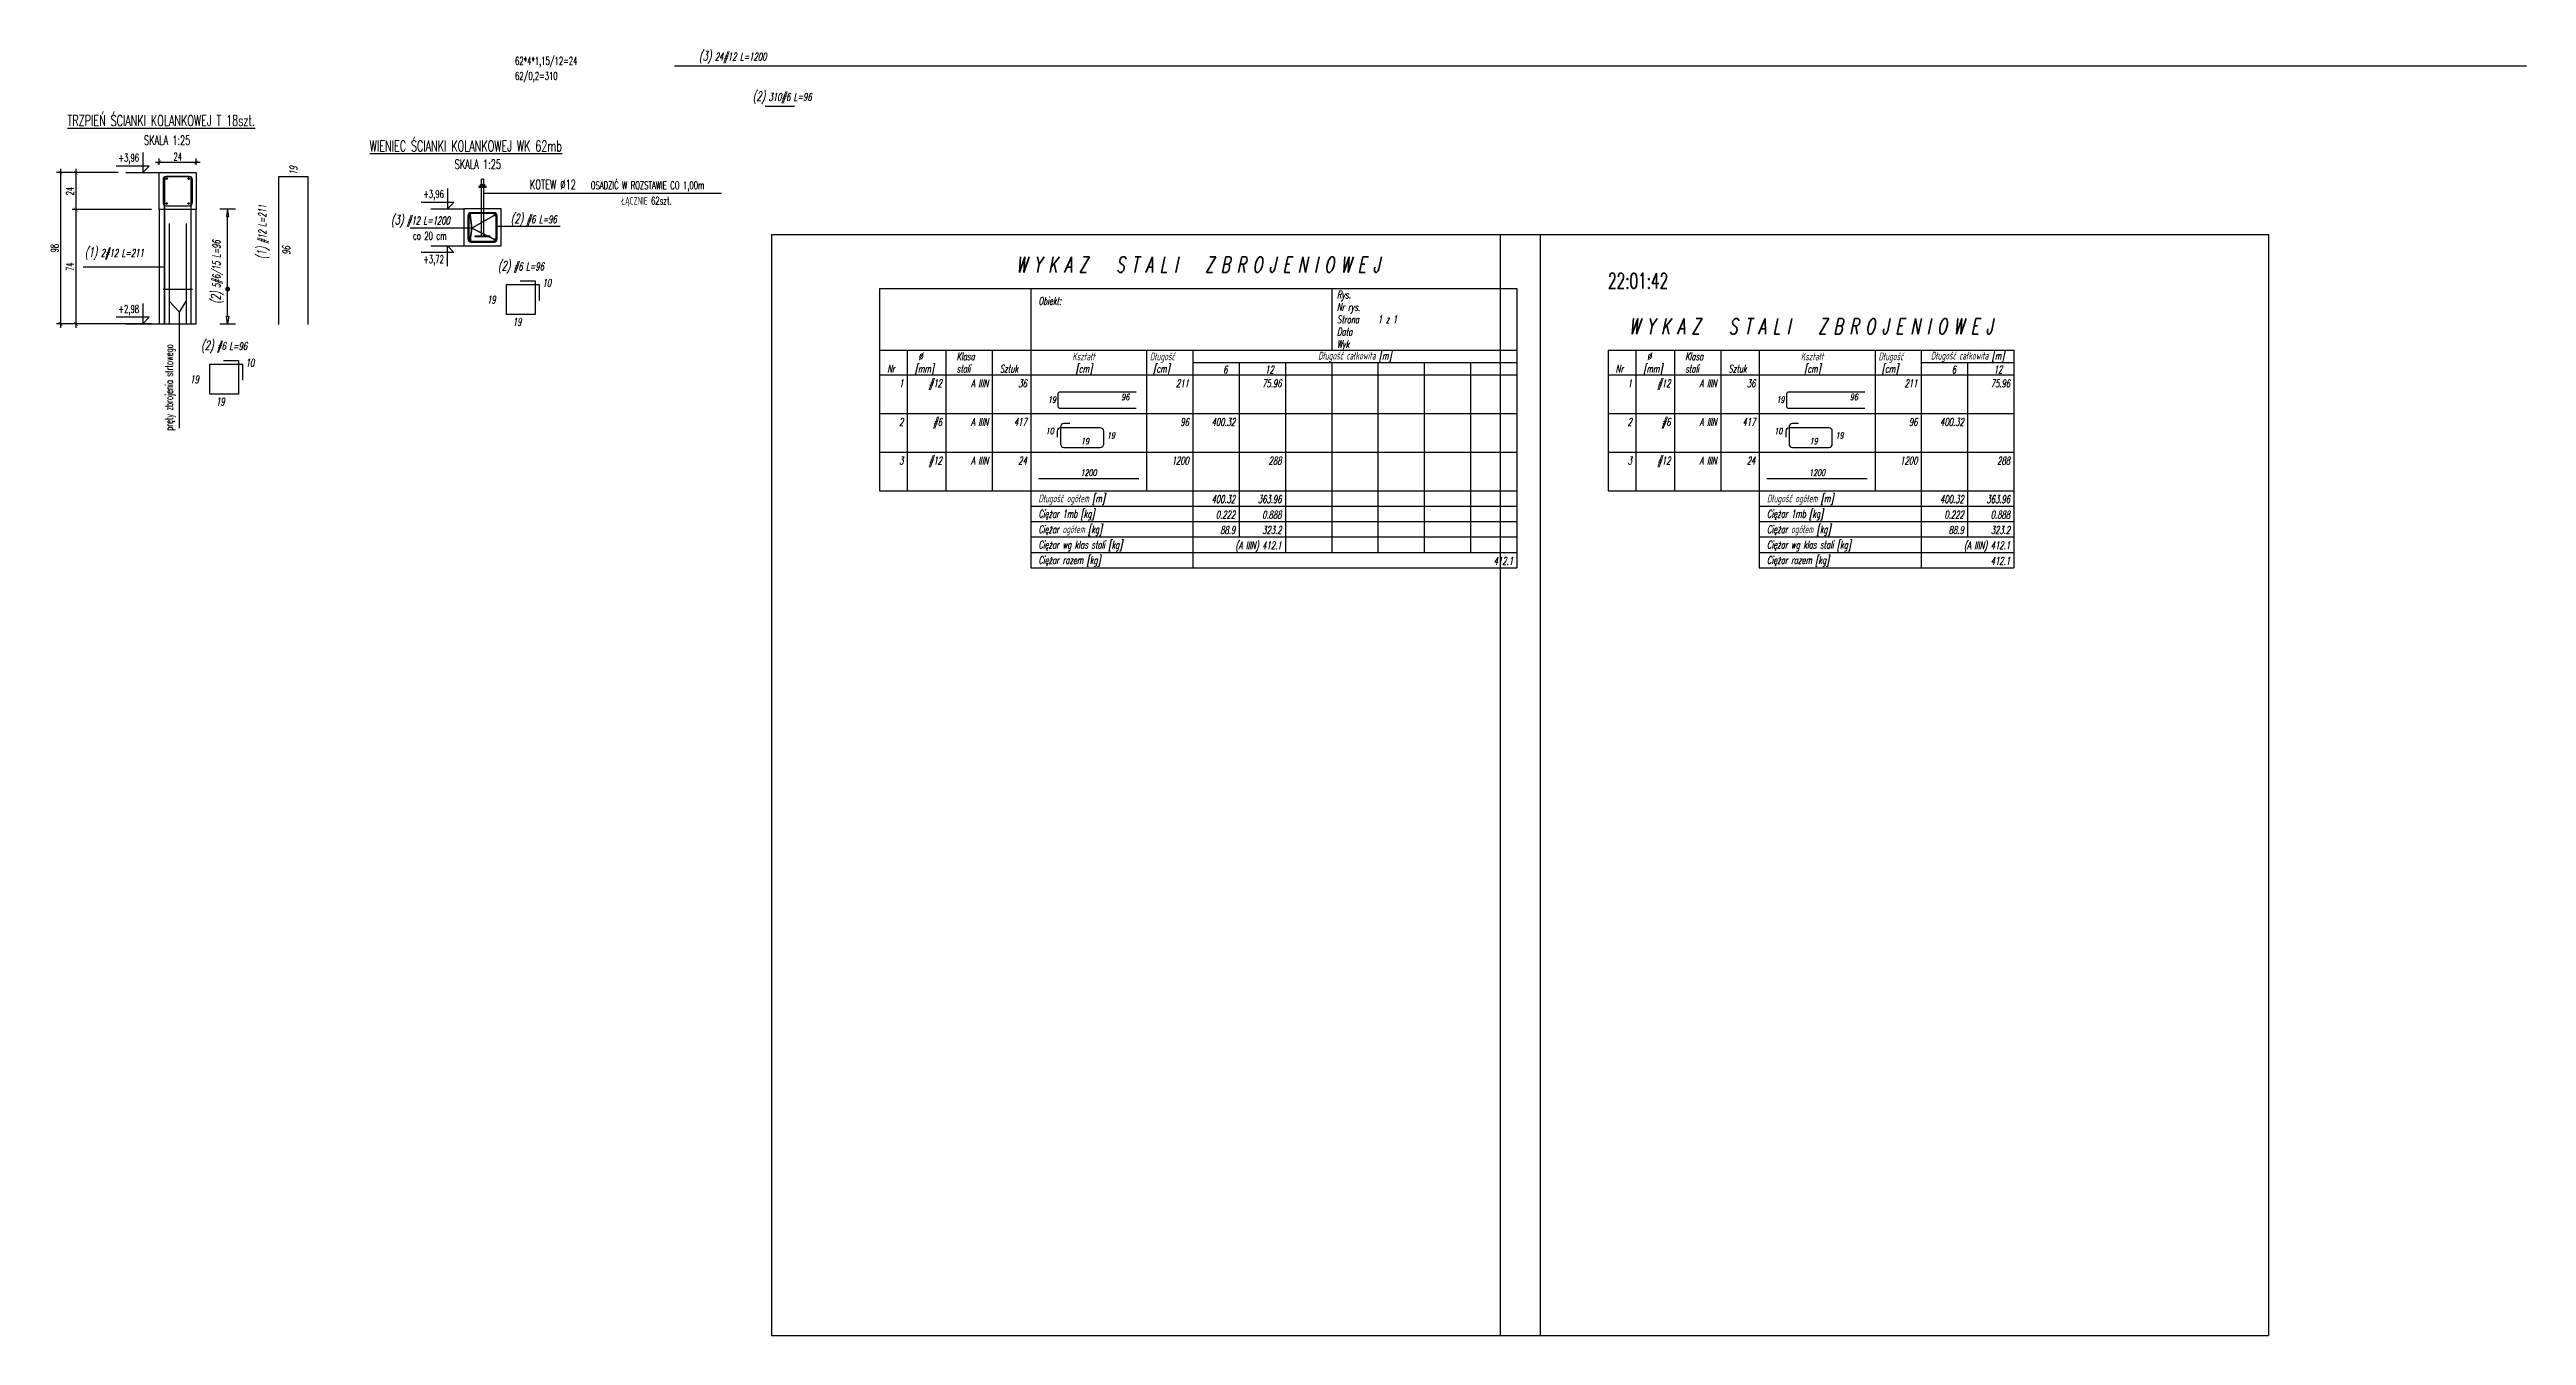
# Model space of a CAD drawing. Header units: millimetres. Extents: x 31256 to 35513, y -61921 to -60629.
# Drawn here: x 33908 to 35513, y -61921 to -61088 of the extents above; entities that cross this region are included whole.
import ezdxf
from ezdxf.enums import TextEntityAlignment as Align

# ---------------------------------------------------------------- set-up
doc = ezdxf.new("R2010")
doc.units = ezdxf.units.MM
doc.header["$LTSCALE"] = 5
doc.layers.get('Defpoints').update_dxf_attribs({"color": 251})
doc.layers.add('__NIEDRUK__', color=54, linetype='Continuous', plot=False)
for name, color, linetype in [('K-HATCHpręt', 105, 'Continuous'), ('K-LINIA', 254, 'Continuous'), ('K-ODNOSNIK', 8, 'Continuous'), ('K-SCIANY', 2, 'Continuous'), ('K-SRUBY', 3, 'Continuous'), ('K-TEXT 2.4mm', 71, 'Continuous'), ('K-TEXT 2.8mm', 101, 'Continuous'), ('K-TEXT 2mm', 254, 'Continuous'), ('K-WYMIARY', 1, 'Continuous'), ('K-ZBROJ_06', 101, 'Continuous'), ('K-ZBROJ_12', 161, 'Continuous'), ('ZBROJA_NIEZLICZAC', 255, 'Continuous'), ('ZBROJA_PRET', 161, 'Continuous'), ('ZBROJA_RZUTPR', 141, 'Continuous'), ('ZBROJA_RZUTPR1', 255, 'Continuous'), ('ZBROJA_ZASIEG', 253, 'Continuous'), ('ZBROJA_ZESTAWIENIE', 62, 'Continuous'), ('ZBROJA_ZESTAWIENIE1', 252, 'Continuous'), ('ZBROJA_ZESTAWIENIE2', 30, 'Continuous'), ('ZBROJA_ZESTAWIENIE3', 141, 'Continuous'), ('ZBROJA_ZESTAWIENIE4', 210, 'Continuous'), ('ZBROJA_ZLICZAC', 125, 'Continuous')]:
    doc.layers.add(name, color=color, linetype=linetype)
doc.styles.add('STYL_ZBROJA', font='romanszb.shx', dxfattribs={"width": 0.65, "oblique": 12})
doc.styles.add('text 2.4mm', font='romans.shx', dxfattribs={"width": 0.65})
doc.styles.add('text 2.8mm', font='romans.shx', dxfattribs={"width": 0.65})
doc.styles.add('text 2mm', font='romans.shx', dxfattribs={"width": 0.65})
doc.styles.add('WYM1', font='romanszb.shx', dxfattribs={"width": 0.6})
doc.dimstyles.new('CM100', dxfattribs={"dimscale": 5, "dimtxt": 2, "dimasz": 1, "dimexe": 1, "dimexo": 2, "dimgap": 0.5, "dimtad": 1, "dimrnd": 0.5, "dimdsep": 46, "dimtxsty": 'WYM1', "dimblk": 'OBLIQUE', "dimcen": 0, "dimdle": 1, "dimclrd": 253, "dimclre": 251, "dimclrt": 30, "dimadec": 0, "dimazin": 0, "dimtfac": 1, "dimtix": 1, "dimtmove": 0, "dimatfit": 0, "dimfxl": 1, "dimtfillclr": 256, "dimtolj": 1, "dimarcsym": 0})

msp = doc.modelspace()

# ---------------------------------------------------------------- texts
at = {"layer": 'K-TEXT 2.4mm', "style": 'text 2.4mm', "width": 0.65}
for p in [(33969.59, -61149.514), (34170.926, -61165.094)]:
    msp.add_text('SKALA 1:25', height=6, dxfattribs=at).set_placement(p)
at = {"layer": 'K-TEXT 2.4mm', "lineweight": -2, "style": 'text 2.4mm', "width": 0.65}
msp.add_text('KOTEW %%C12', height=6, dxfattribs=at).set_placement((34219.7, -61178.192))
at = {"layer": 'K-TEXT 2.8mm', "style": 'text 2.8mm', "width": 0.65}
for s, p in [('%%UTRZPIEŃ ŚCIANKI KOLANKOWEJ T 18szt.', (33920.108, -61137.281)), ('%%UWIENIEC ŚCIANKI KOLANKOWEJ WK 62mb', (34115.895, -61153.735))]:
    msp.add_text(s, height=7, dxfattribs=at).set_placement(p)
at = {"layer": 'K-TEXT 2mm', "style": 'text 2mm', "width": 0.65}
for s, p in [('62*4*1,15/12=24', (34210.073, -61097.567)), ('62/0,2=310', (34210.073, -61107.297))]:
    msp.add_text(s, height=5, dxfattribs=at).set_placement(p)
at = {"layer": 'K-TEXT 2mm', "lineweight": -2, "style": 'text 2mm', "width": 0.65}
for s, p in [('+3,96', (33953.104, -61160.395)), ('+3,96', (34150.601, -61183.9)), ('OSADZIĆ W ROZSTAWIE CO 1,00m', (34259.125, -61178.192)), ('ŁĄCZNIE 62szt.', (34278.879, -61188.236)), ('co 20 cm', (34143.897, -61210.959)), ('+3,72', (34150.601, -61226.106)), ('+2,98', (33953.104, -61258.4))]:
    msp.add_text(s, height=5, dxfattribs=at).set_placement(p)
at = {"layer": 'K-TEXT 2mm', "style": 'text 2mm', "width": 0.65}
msp.add_text('pręty zbrojenia strtowego', height=5, rotation=90, dxfattribs=at).set_placement((33988.356, -61334.842))
at = {"layer": 'ZBROJA_NIEZLICZAC', "insert": (34050.912, -61205.974), "char_height": 10, "attachment_point": 8, "rotation": 90, "style": 'STYL_ZBROJA'}
msp.add_mtext('\\H6;\\C71;\\H5;\\C256;\\H6;\\C71;(1)\\H5;\\C256; #12 L=211', dxfattribs=at)
at = {"layer": 'ZBROJA_NIEZLICZAC', "char_height": 5, "style": 'STYL_ZBROJA'}
for s, insert, attachment_point in [('\\H6;\\C71;\\H5;\\C256;\\H6;\\C71;(3)\\H5;\\C256; #12 L=1200', (34129.758, -61203.034), 7), ('\\H6;\\C71;\\H5;\\C256;\\H6;\\C71;(2)\\H5;\\C256; #6 L=96', (34222.219, -61202.278), 8), ('\\H6;\\C71;\\H5;\\C256;\\H6;\\C71;(2)\\H5;\\C256; #6 L=96', (34213.912, -61232.833), 8), ('\\H6;\\C71;\\H5;\\C256;\\H6;\\C71;(2)\\H5;\\C256; #6 L=96', (34021.603, -61284.459), 8)]:
    msp.add_mtext(s, dxfattribs=dict(at, insert=insert, attachment_point=attachment_point))
at = {"layer": 'ZBROJA_RZUTPR1', "style": 'STYL_ZBROJA', "oblique": 12, "width": 0.65}
msp.add_text('19', height=5, rotation=90, dxfattribs=at).set_placement((34066.412, -61163.331), align=Align.MIDDLE_RIGHT)
msp.add_text('96', height=5, rotation=90, dxfattribs=at).set_placement((34061.912, -61217.974), align=Align.MIDDLE)
for p in [(34233.412, -61239.083), (34041.103, -61290.709)]:
    msp.add_text('10', height=5, dxfattribs=at).set_placement(p, align=Align.MIDDLE_RIGHT)
for p in [(34191.912, -61249.833), (33999.603, -61301.459)]:
    msp.add_text('19', height=5, dxfattribs=at).set_placement(p, align=Align.MIDDLE_LEFT)
for p in [(34211.412, -61261.833), (34019.103, -61313.459)]:
    msp.add_text('19', height=5, dxfattribs=at).set_placement(p, align=Align.TOP_CENTER)
at = {"layer": 'ZBROJA_ZLICZAC', "attachment_point": 7, "style": 'STYL_ZBROJA'}
for s, insert, char_height in [('\\H6;\\C71;\\H5;\\C256;\\H6;\\C71;(3)\\H5;\\C256; 24#12 L=1200', (34329.268, -61096.87), 5), ('\\H6;\\C71;\\H5;\\C256;\\H6;\\C71;(2)\\H5;\\C256; 310#6 L=96', (34364.139, -61122.917), 5), ('\\H6;\\C71;\\H5;\\C256;\\H6;\\C71;(1)\\H5;\\C256; 2#12 L=211', (33931.367, -61224.089), 10)]:
    msp.add_mtext(s, dxfattribs=dict(at, insert=insert, char_height=char_height))
at = {"layer": 'ZBROJA_ZLICZAC', "insert": (34021.132, -61252.509), "char_height": 10, "attachment_point": 7, "rotation": 90, "style": 'STYL_ZBROJA'}
msp.add_mtext('\\H6;\\C71;\\H5;\\C256;\\H6;\\C71;(2)\\H5;\\C256; 5#6/15 L=96', dxfattribs=at)

# ---------------------------------------------------------------- blocks, each defined once
blk = doc.blocks.new('A$C392df230')
h = blk.add_hatch()
h.set_pattern_fill('ANGLE', color=256, scale=0.025)
h.set_pattern_definition([(360, (-2880.4701, 5517.13781), (-5e-64, 0.174625), [0.127, -0.047625]), (90, (-2880.4701, 5517.13781), (-0.174625, 1e-17), [0.127, -0.047625])])
h.paths.add_polyline_path([(0.5, 0, 1), (-0.5, 0, 1)])
blk.add_circle((0, 0), 0.5)
blk = doc.blocks.new('_zestawienie')
at = {"layer": 'ZBROJA_ZESTAWIENIE'}
for p, q in [((0, 0), (413, 0)), ((98, 0), (98, -40)), ((293, 0), (293, -40)), ((413, 0), (413, -40)), ((0, -40), (413, -40)), ((0, -40), (0, -48)), ((0, -48), (0, -56)), ((18, -40), (18, -48)), ((18, -48), (18, -56)), ((43, -40), (43, -48)), ((43, -48), (43, -56)), ((73, -40), (73, -48)), ((73, -48), (73, -56)), ((98, -40), (98, -48)), ((98, -48), (98, -56)), ((173, -40), (173, -48)), ((173, -48), (173, -56)), ((203, -40), (203, -48)), ((203, -48), (203, -56)), ((233, -48), (233, -56)), ((263, -48), (263, -56)), ((293, -48), (293, -56)), ((323, -48), (323, -56)), ((353, -48), (353, -56)), ((383, -48), (383, -56)), ((413, -40), (413, -56)), ((413, -48), (413, -56)), ((0, -56), (413, -56)), ((0, -56), (0, -81)), ((18, -56), (18, -81)), ((43, -56), (43, -81)), ((73, -56), (73, -81)), ((98, -56), (98, -81)), ((173, -56), (173, -81)), ((203, -56), (203, -81)), ((233, -56), (233, -81)), ((263, -56), (263, -81)), ((293, -56), (293, -81)), ((323, -56), (323, -81)), ((353, -56), (353, -81)), ((383, -56), (383, -81)), ((413, -56), (413, -81)), ((0, -81), (0, -106)), ((18, -81), (18, -106)), ((43, -81), (43, -106)), ((73, -81), (73, -106)), ((98, -81), (98, -106)), ((173, -81), (173, -106)), ((203, -81), (203, -106)), ((233, -81), (233, -106)), ((263, -81), (263, -106)), ((293, -81), (293, -106)), ((323, -81), (323, -106)), ((353, -81), (353, -106)), ((383, -81), (383, -106)), ((413, -81), (413, -106)), ((0, -106), (0, -131)), ((18, -106), (18, -131)), ((43, -106), (43, -131)), ((73, -106), (73, -131)), ((98, -106), (98, -131)), ((173, -106), (173, -131)), ((203, -106), (203, -131)), ((233, -106), (233, -131)), ((263, -106), (263, -131)), ((293, -106), (293, -131)), ((323, -106), (323, -131)), ((353, -106), (353, -131)), ((383, -106), (383, -131)), ((413, -106), (413, -131)), ((0, -131), (413, -131)), ((98, -131), (98, -181)), ((203, -131), (203, -181)), ((233, -131), (233, -161)), ((263, -131), (263, -161)), ((293, -131), (293, -171)), ((323, -131), (323, -171)), ((353, -131), (353, -171)), ((383, -131), (383, -171)), ((413, -131), (413, -171)), ((413, -131), (413, -171)), ((263, -161), (263, -171)), ((413, -171), (413, -181)), ((98, -181), (413, -181))]:
    blk.add_line(p, q, dxfattribs=at)
at = {"layer": 'ZBROJA_ZESTAWIENIE1'}
for p, q in [((-70, 35), (428, 35)), ((-70, 35), (-70, -678.5)), ((428, 35), (428, -678.5)), ((203, -48), (413, -48)), ((0, -81), (413, -81)), ((0, -106), (413, -106)), ((98, -141), (413, -141)), ((98, -151), (413, -151)), ((98, -161), (413, -161)), ((98, -171), (413, -171)), ((-70, -678.5), (428, -678.5))]:
    blk.add_line(p, q, dxfattribs=at)
at = {"layer": 'ZBROJA_ZESTAWIENIE2'}
blk.add_line((0, 0), (0, -40), dxfattribs=at)
at = {"layer": 'ZBROJA_ZESTAWIENIE3'}
for points in [[(166.35, -77.75), (117.25, -77.75, -0.4142136), (115.75, -76.25), (115.75, -68.4, -0.4142136), (117.25, -66.9), (166.35, -66.9)], [(123.35, -87.55), (119.5, -87.55, 0.4142136), (117.3, -89.75), (117.3, -100.75, 0.4142136), (119.5, -102.95), (143.1, -102.95, 0.4142136), (145.3, -100.75), (145.3, -92.5, 0.4142136), (143.1, -90.3), (117.35, -90.3, 0.4142136), (115.15, -92.5), (115.15, -96.3)]]:
    blk.add_lwpolyline(points, format="xyb", dxfattribs=at)
blk.add_lwpolyline([(103, -123.2), (168, -123.2)], dxfattribs=at)
at = {"layer": 'ZBROJA_ZESTAWIENIE2', "style": 'STYL_ZBROJA', "oblique": 12, "width": 0.65}
for s, p in [('Obiekt:', (103, -12)), ('Rys. ', (296.5, -8)), ('Nr rys. ', (296.5, -16)), ('Data ', (296.5, -32)), ('Strona ', (296.5, -24)), ('1 z 1', (323, -24)), (' %%c', (23, -48)), ('Klasa', (50, -48)), ('Kształt', (125, -48)), (' Długość', (173, -48)), ('Wyk ', (296.5, -40)), ('Nr', (5, -56)), ('[mm]', (23, -56)), ('stali', (50, -56)), ('Sztuk', (78, -56)), (' [cm]', (125, -56)), ('  [cm]', (173, -56)), ('Długość ogółem [m]', (103, -140)), ('Ciężar 1mb [kg]', (103, -150)), ('Ciężar ogółem [kg]', (103, -160)), ('Ciężar wg klas stali [kg]', (103, -170)), ('Ciężar razem [kg]', (103, -180))]:
    blk.add_text(s, height=5, dxfattribs=at).set_placement(p, align=Align.BOTTOM_LEFT)
for s, height, p in [('Długość całkowita [m]', 5, (308, -46)), ('19', 4, (133.25, -100.9))]:
    blk.add_text(s, height=height, dxfattribs=at).set_placement(p, align=Align.CENTER)
for s, p in [('1', (15.5, -64)), ('#12', (40.5, -64)), ('A IIIN', (70.5, -64)), ('36', (95.5, -64)), ('211', (200.5, -64)), ('6', (225.5, -55)), ('75.96', (260.5, -64)), ('12', (255.5, -55)), ('2', (15.5, -89)), ('#6', (40.5, -89)), ('A IIIN', (70.5, -89)), ('417', (95.5, -89)), ('96', (200.5, -89)), ('400.32', (230.5, -89)), ('3', (15.5, -114)), ('#12', (40.5, -114)), ('A IIIN', (70.5, -114)), ('24', (95.5, -114)), ('1200', (200.5, -114)), ('288', (260.5, -114)), ('400.32', (230.5, -139)), ('0.222', (230.5, -149)), ('363.96', (260.5, -139)), ('0.888', (260.5, -149)), ('88.9', (230.5, -159)), ('323.2', (260.5, -159)), ('(A IIIN) 412.1', (260.5, -169)), ('412.1', (410.5, -179))]:
    blk.add_text(s, height=5, dxfattribs=at).set_placement(p, align=Align.RIGHT)
blk.add_text('19', height=4, dxfattribs=at).set_placement((114.35, -72.05), align=Align.MIDDLE_RIGHT)
for s, p in [('96', (161.9, -73.5)), ('10', (112.95, -95.6))]:
    blk.add_text(s, height=4, dxfattribs=at).set_placement(p, align=Align.BOTTOM_RIGHT)
blk.add_text('19', height=4, dxfattribs=at).set_placement((147.4, -95.25), align=Align.MIDDLE_LEFT)
blk.add_text('1200', height=4, dxfattribs=at).set_placement((135.5, -122.55), align=Align.BOTTOM_CENTER)
at = {"layer": 'ZBROJA_ZESTAWIENIE4', "style": 'STYL_ZBROJA', "oblique": 12, "width": 0.65}
blk.add_text('W Y K A Z   S T A L I   Z B R O J E N I O W E J', height=10, dxfattribs=at).set_placement((206.5, 10.5), align=Align.CENTER)
blk = doc.blocks.new('_ArchTick')
at = {"color": 0, "linetype": 'ByBlock', "const_width": 0.15}
blk.add_lwpolyline([(-0.5, -0.5), (0.5, 0.5)], dxfattribs=at)
blk = doc.blocks.new('*D10')
at = {"layer": 'Defpoints', "color": 0, "transparency": 16777216}
for p in [(33958, -61167.5), (33915.5, -61265.5), (33958, -61265.5)]:
    blk.add_point(p, dxfattribs=at)
at = {"layer": 'K-WYMIARY', "color": 251, "lineweight": -2, "transparency": 16777216}
for p, q in [((33953, -61167.5), (33913, -61167.5)), ((33953, -61265.5), (33913, -61265.5))]:
    blk.add_line(p, q, dxfattribs=at)
at = {"layer": 'K-WYMIARY', "color": 253, "lineweight": -2, "transparency": 16777216}
blk.add_line((33915.5, -61165), (33915.5, -61268), dxfattribs=at)
at = {"layer": 'K-WYMIARY', "color": 253, "lineweight": -2, "transparency": 16777216, "xscale": 2.5, "yscale": 2.5, "zscale": 2.5}
for p, rotation in [((33915.5, -61167.5), 90), ((33915.5, -61265.5), 270)]:
    blk.add_blockref('_ArchTick', p, dxfattribs=dict(at, rotation=rotation))
at = {"layer": 'K-WYMIARY', "color": 30, "transparency": 16777216, "insert": (33911.7, -61216.5), "char_height": 5, "attachment_point": 5, "rotation": 90, "style": 'WYM1'}
blk.add_mtext('\\A1;98', dxfattribs=at)
blk = doc.blocks.new('*D11')
at = {"layer": 'Defpoints', "color": 0, "transparency": 16777216}
for p in [(33958, -61167.5), (33925.5, -61191.5), (33979.5, -61191.5)]:
    blk.add_point(p, dxfattribs=at)
at = {"layer": 'K-WYMIARY', "color": 251, "lineweight": -2, "transparency": 16777216}
for p, q in [((33953, -61167.5), (33923, -61167.5)), ((33974.5, -61191.5), (33923, -61191.5))]:
    blk.add_line(p, q, dxfattribs=at)
at = {"layer": 'K-WYMIARY', "color": 253, "lineweight": -2, "transparency": 16777216}
blk.add_line((33925.5, -61165), (33925.5, -61194), dxfattribs=at)
at = {"layer": 'K-WYMIARY', "color": 253, "lineweight": -2, "transparency": 16777216, "xscale": 2.5, "yscale": 2.5, "zscale": 2.5}
for p, rotation in [((33925.5, -61167.5), 90), ((33925.5, -61191.5), 270)]:
    blk.add_blockref('_ArchTick', p, dxfattribs=dict(at, rotation=rotation))
at = {"layer": 'K-WYMIARY', "color": 30, "transparency": 16777216, "insert": (33921.7, -61179.5), "char_height": 5, "attachment_point": 5, "rotation": 90, "style": 'WYM1'}
blk.add_mtext('\\A1;24', dxfattribs=at)
blk = doc.blocks.new('*D12')
at = {"layer": 'Defpoints', "color": 0, "transparency": 16777216}
for p in [(33979.5, -61191.5), (33925.5, -61265.5), (33979.5, -61265.5)]:
    blk.add_point(p, dxfattribs=at)
at = {"layer": 'K-WYMIARY', "color": 251, "lineweight": -2, "transparency": 16777216}
for p, q in [((33974.5, -61191.5), (33923, -61191.5)), ((33974.5, -61265.5), (33923, -61265.5))]:
    blk.add_line(p, q, dxfattribs=at)
at = {"layer": 'K-WYMIARY', "color": 253, "lineweight": -2, "transparency": 16777216}
blk.add_line((33925.5, -61189), (33925.5, -61268), dxfattribs=at)
at = {"layer": 'K-WYMIARY', "color": 253, "lineweight": -2, "transparency": 16777216, "xscale": 2.5, "yscale": 2.5, "zscale": 2.5}
for p, rotation in [((33925.5, -61191.5), 90), ((33925.5, -61265.5), 270)]:
    blk.add_blockref('_ArchTick', p, dxfattribs=dict(at, rotation=rotation))
at = {"layer": 'K-WYMIARY', "color": 30, "transparency": 16777216, "insert": (33921.7, -61228.5), "char_height": 5, "attachment_point": 5, "rotation": 90, "style": 'WYM1'}
blk.add_mtext('\\A1;74', dxfattribs=at)
blk = doc.blocks.new('A$Cb27160d0')
for p, q in [((0.6, 5.3), (-0.6, 5.3)), ((-0.4, 1.7), (-0.4, 0.4)), ((0.5, 1.7), (0.5, 0.4))]:
    blk.add_line(p, q)
at = {"lineweight": -2}
for points in [[(-2.3, 0), (2.3, 0), (2.3, 0.4), (-2.3, 0.4)], [(-5, -32), (5, -32), (5, -31.6), (-5, -31.6)]]:
    blk.add_lwpolyline(points, close=True, dxfattribs=at)
blk.add_lwpolyline([(-1.3, 1.7), (1.3, 1.7), (1.3, 0.4), (-1.3, 0.4)], close=True)
for points in [[(-0.6, 1.7), (-0.6, 5.3)], [(0.6, 0), (0.6, -31.6), (-0.6, -31.6), (-0.6, 0)], [(0.6, 5.3), (0.6, 1.7)], [(1.3, 1.7), (1.3, 0.4)]]:
    blk.add_lwpolyline(points)
blk = doc.blocks.new('*D19')
at = {"layer": 'Defpoints', "color": 0, "transparency": 16777216}
for p in [(34003.5, -61160.8), (33979.5, -61167.5), (34003.5, -61167.5)]:
    blk.add_point(p, dxfattribs=at)
at = {"layer": 'K-WYMIARY', "color": 253, "lineweight": -2, "transparency": 16777216}
blk.add_line((33977, -61160.8), (34006, -61160.8), dxfattribs=at)
at = {"layer": 'K-WYMIARY', "color": 251, "lineweight": -2, "transparency": 16777216}
for p, q in [((33979.5, -61162.5), (33979.5, -61158.3)), ((34003.5, -61162.5), (34003.5, -61158.3))]:
    blk.add_line(p, q, dxfattribs=at)
at = {"layer": 'K-WYMIARY', "color": 253, "lineweight": -2, "transparency": 16777216, "xscale": 2.5, "yscale": 2.5, "zscale": 2.5, "rotation": 180}
blk.add_blockref('_ArchTick', (33979.5, -61160.8), dxfattribs=at)
at = {"layer": 'K-WYMIARY', "color": 253, "lineweight": -2, "transparency": 16777216, "xscale": 2.5, "yscale": 2.5, "zscale": 2.5}
blk.add_blockref('_ArchTick', (34003.5, -61160.8), dxfattribs=at)
at = {"layer": 'K-WYMIARY', "color": 30, "transparency": 16777216, "insert": (33991.5, -61157.1), "char_height": 5, "attachment_point": 5, "style": 'WYM1'}
blk.add_mtext('\\A1;24', dxfattribs=at)
blk = doc.blocks.new('_zestawiejnieM')
at = {"layer": 'ZBROJA_ZESTAWIENIE'}
for p, q in [((0, -40), (263, -40)), ((0, -40), (0, -48)), ((0, -48), (0, -56)), ((18, -40), (18, -48)), ((18, -48), (18, -56)), ((43, -40), (43, -48)), ((43, -48), (43, -56)), ((73, -40), (73, -48)), ((73, -48), (73, -56)), ((98, -40), (98, -48)), ((98, -48), (98, -56)), ((173, -40), (173, -48)), ((173, -48), (173, -56)), ((203, -40), (203, -48)), ((203, -48), (203, -56)), ((233, -48), (233, -56)), ((263, -40), (263, -56)), ((263, -48), (263, -56)), ((263, -48), (263, -56)), ((0, -56), (263, -56)), ((0, -56), (0, -81)), ((18, -56), (18, -81)), ((43, -56), (43, -81)), ((73, -56), (73, -81)), ((98, -56), (98, -81)), ((173, -56), (173, -81)), ((203, -56), (203, -81)), ((233, -56), (233, -81)), ((263, -56), (263, -81)), ((263, -56), (263, -81)), ((0, -81), (0, -106)), ((18, -81), (18, -106)), ((43, -81), (43, -106)), ((73, -81), (73, -106)), ((98, -81), (98, -106)), ((173, -81), (173, -106)), ((203, -81), (203, -106)), ((233, -81), (233, -106)), ((263, -81), (263, -106)), ((263, -81), (263, -106)), ((0, -106), (0, -131)), ((18, -106), (18, -131)), ((43, -106), (43, -131)), ((73, -106), (73, -131)), ((98, -106), (98, -131)), ((173, -106), (173, -131)), ((203, -106), (203, -131)), ((233, -106), (233, -131)), ((263, -106), (263, -131)), ((263, -106), (263, -131)), ((0, -131), (263, -131)), ((98, -131), (98, -181)), ((203, -131), (203, -181)), ((233, -131), (233, -161)), ((263, -131), (263, -171)), ((263, -131), (263, -161)), ((263, -131), (263, -171)), ((263, -161), (263, -171)), ((263, -171), (263, -181)), ((98, -181), (263, -181))]:
    blk.add_line(p, q, dxfattribs=at)
at = {"layer": 'ZBROJA_ZESTAWIENIE1'}
for p, q in [((203, -48), (263, -48)), ((0, -81), (263, -81)), ((0, -106), (263, -106)), ((98, -141), (263, -141)), ((98, -151), (263, -151)), ((98, -161), (263, -161)), ((98, -171), (263, -171))]:
    blk.add_line(p, q, dxfattribs=at)
at = {"layer": 'ZBROJA_ZESTAWIENIE3'}
for points in [[(166.35, -77.75), (117.25, -77.75, -0.4142136), (115.75, -76.25), (115.75, -68.4, -0.4142136), (117.25, -66.9), (166.35, -66.9)], [(123.35, -87.55), (119.5, -87.55, 0.4142136), (117.3, -89.75), (117.3, -100.75, 0.4142136), (119.5, -102.95), (143.1, -102.95, 0.4142136), (145.3, -100.75), (145.3, -92.5, 0.4142136), (143.1, -90.3), (117.35, -90.3, 0.4142136), (115.15, -92.5), (115.15, -96.3)]]:
    blk.add_lwpolyline(points, format="xyb", dxfattribs=at)
blk.add_lwpolyline([(103, -123.2), (168, -123.2)], dxfattribs=at)
at = {"layer": '__NIEDRUK__', "style": 'text 2mm', "width": 0.65}
blk.add_text('22:01:42', height=10, dxfattribs=at).set_placement((0, 0))
at = {"layer": 'ZBROJA_ZESTAWIENIE2', "style": 'STYL_ZBROJA', "oblique": 12, "width": 0.65}
for s, p in [(' %%c', (23, -48)), ('Klasa', (50, -48)), ('Kształt', (125, -48)), (' Długość', (173, -48)), ('Nr', (5, -56)), ('[mm]', (23, -56)), ('stali', (50, -56)), ('Sztuk', (78, -56)), (' [cm]', (125, -56)), ('  [cm]', (173, -56)), ('Długość ogółem [m]', (103, -140)), ('Ciężar 1mb [kg]', (103, -150)), ('Ciężar ogółem [kg]', (103, -160)), ('Ciężar wg klas stali [kg]', (103, -170)), ('Ciężar razem [kg]', (103, -180))]:
    blk.add_text(s, height=5, dxfattribs=at).set_placement(p, align=Align.BOTTOM_LEFT)
for s, height, p in [('Długość całkowita [m]', 5, (233, -46)), ('19', 4, (133.25, -100.9))]:
    blk.add_text(s, height=height, dxfattribs=at).set_placement(p, align=Align.CENTER)
for s, p in [('1', (15.5, -64)), ('#12', (40.5, -64)), ('A IIIN', (70.5, -64)), ('36', (95.5, -64)), ('211', (200.5, -64)), ('6', (225.5, -55)), ('75.96', (260.5, -64)), ('12', (255.5, -55)), ('2', (15.5, -89)), ('#6', (40.5, -89)), ('A IIIN', (70.5, -89)), ('417', (95.5, -89)), ('96', (200.5, -89)), ('400.32', (230.5, -89)), ('3', (15.5, -114)), ('#12', (40.5, -114)), ('A IIIN', (70.5, -114)), ('24', (95.5, -114)), ('1200', (200.5, -114)), ('288', (260.5, -114)), ('400.32', (230.5, -139)), ('0.222', (230.5, -149)), ('363.96', (260.5, -139)), ('0.888', (260.5, -149)), ('88.9', (230.5, -159)), ('323.2', (260.5, -159)), ('(A IIIN) 412.1', (260.5, -169)), ('412.1', (260.5, -179))]:
    blk.add_text(s, height=5, dxfattribs=at).set_placement(p, align=Align.RIGHT)
blk.add_text('19', height=4, dxfattribs=at).set_placement((114.35, -72.05), align=Align.MIDDLE_RIGHT)
for s, p in [('96', (161.9, -73.5)), ('10', (112.95, -95.6))]:
    blk.add_text(s, height=4, dxfattribs=at).set_placement(p, align=Align.BOTTOM_RIGHT)
blk.add_text('19', height=4, dxfattribs=at).set_placement((147.4, -95.25), align=Align.MIDDLE_LEFT)
blk.add_text('1200', height=4, dxfattribs=at).set_placement((135.5, -122.55), align=Align.BOTTOM_CENTER)
at = {"layer": 'ZBROJA_ZESTAWIENIE4', "style": 'STYL_ZBROJA', "oblique": 12, "width": 0.65}
blk.add_text('W Y K A Z   S T A L I   Z B R O J E N I O W E J', height=10, dxfattribs=at).set_placement((131.5, -29.5), align=Align.CENTER)

# ---------------------------------------------------------------- dimensions: what is measured, and where the dimension line sits
at = {"layer": 'K-WYMIARY'}
dim = msp.add_linear_dim(base=(34003.49, -61160.802), p1=(33979.49, -61167.474), p2=(34003.49, -61167.474), dimstyle='CM100', override={"dimscale": 2.5, "dimblk": 'ArchTick'}, dxfattribs=at)
dim.commit()
dim.dimension.update_dxf_attribs({"geometry": '*D19', "text_midpoint": (33991.49, -61157.052)})
for base, p1, p2, override, picture, middle in [((33915.4735, -61265.4794), (33958.041, -61167.474), (33957.9678, -61265.4794), {"dimscale": 2.5, "dimblk": 'ArchTick'}, '*D10', (33911.7235, -61216.4767)), ((33925.473, -61191.474), (33958.041, -61167.474), (33979.49, -61191.474), {"dimscale": 2.5, "dimblk": 'ArchTick'}, '*D11', (33921.723, -61179.474)), ((33925.4735, -61265.4794), (33979.4897, -61191.474), (33979.4897, -61265.4794), {"dimscale": 2.5, "dimblk": 'ArchTick', "dimtmove": 1}, '*D12', (33921.7235, -61228.4767))]:
    dim = msp.add_linear_dim(base=base, p1=p1, p2=p2, angle=90, dimstyle='CM100', override=override, dxfattribs=at)
    dim.commit()
    dim.dimension.update_dxf_attribs({"geometry": picture, "text_midpoint": middle})

# ---------------------------------------------------------------- linework, layer by layer
at = {"layer": '__NIEDRUK__'}
msp.add_lwpolyline([(34181.487, -61211.879), (34196.487, -61211.879, 0.41421356), (34197.887, -61210.479), (34197.887, -61195.479, 0.41421356), (34196.487, -61194.079), (34181.487, -61194.079, 0.41421356), (34180.087, -61195.479), (34180.087, -61210.479, 0.41421356)], format="xyb", close=True, dxfattribs=at)
at = {"layer": 'K-HATCHpręt'}
msp.add_lwpolyline([(33983.99, -61188.974), (33998.99, -61188.974, 0.41421356), (34000.99, -61186.974), (34000.99, -61171.974, 0.41421356), (33998.99, -61169.974), (33983.99, -61169.974, 0.41421356), (33981.99, -61171.974), (33981.99, -61186.974, 0.41421356)], format="xyb", close=True, dxfattribs=at)
for points in [[(33985.99, -61200.479), (33985.99, -61265.479)], [(33996.989, -61200.479), (33996.989, -61265.479)]]:
    msp.add_lwpolyline(points, dxfattribs=at)
for centre in [(33984.388, -61171.41), (33998.591, -61171.41), (33984.388, -61187.537), (33998.591, -61187.537)]:
    msp.add_circle(centre, 0.5, dxfattribs=at)
at = {"layer": 'K-LINIA'}
msp.add_lwpolyline([(33979.49, -61265.479), (34003.49, -61265.479), (34003.49, -61191.474), (33979.49, -61191.474)], close=True, dxfattribs=at)
for points in [[(34239.283, -61202.463), (34198.487, -61202.463)], [(33930.174, -61228.577), (33982.99, -61228.577)], [(33992.718, -61333.142), (33992.718, -61257.982), (33985.99, -61250.853), (33992.718, -61257.982), (33996.989, -61250.853)]]:
    msp.add_lwpolyline(points, dxfattribs=at)
at = {"layer": 'K-ODNOSNIK'}
for points in [[(34182.114, -61203.528), (34197.089, -61211.043), (34182.114, -61203.528), (34180.886, -61211.043), (34182.114, -61203.528), (34197.089, -61194.916), (34182.114, -61203.528), (34180.886, -61194.916), (34182.114, -61203.528), (34142.065, -61203.528)], [(34343.811, -61181.084), (34189.587, -61181.084)]]:
    msp.add_lwpolyline(points, dxfattribs=at)
at = {"layer": 'K-SCIANY'}
for points in [[(33979.49, -61167.474), (34003.49, -61167.474), (34003.49, -61191.474), (33979.49, -61191.474)], [(34176.987, -61214.979), (34200.987, -61214.979), (34200.987, -61190.979), (34176.987, -61190.979)], [(34176.987, -61214.979), (34200.987, -61214.979), (34200.987, -61190.979), (34176.987, -61190.979)]]:
    msp.add_lwpolyline(points, close=True, dxfattribs=at)
at = {"layer": 'K-TEXT 2mm', "lineweight": -2}
for points in [[(33968.816, -61154.39), (33968.816, -61167.474), (33973.009, -61163.281), (33951.665, -61163.281)], [(34166.314, -61177.895), (34166.314, -61190.979), (34170.507, -61186.786), (34149.163, -61186.786)], [(34166.314, -61228.064), (34166.314, -61214.979), (34170.507, -61219.172), (34149.163, -61219.172)], [(33968.816, -61252.395), (33968.816, -61265.479), (33973.009, -61261.286), (33951.665, -61261.286)]]:
    msp.add_lwpolyline(points, dxfattribs=at)
at = {"layer": 'K-TEXT 2mm'}
for points in [[(33957.968, -61167.474), (33979.665, -61167.474)], [(34155.465, -61190.979), (34177.163, -61190.979)], [(34155.465, -61214.979), (34177.163, -61214.979)], [(33957.968, -61265.479), (33979.665, -61265.479)]]:
    msp.add_lwpolyline(points, dxfattribs=at)
at = {"layer": 'K-ZBROJ_06'}
msp.add_lwpolyline([(34181.487, -61212.479), (34196.487, -61212.479, 0.41421356), (34198.487, -61210.479), (34198.487, -61195.479, 0.41421356), (34196.487, -61193.479), (34181.487, -61193.479, 0.41421356), (34179.487, -61195.479), (34179.487, -61210.479, 0.41421356)], format="xyb", close=True, dxfattribs=at)
at = {"layer": 'K-ZBROJ_12'}
msp.add_lwpolyline([(33982.99, -61265.479), (33982.99, -61169.974), (33999.99, -61169.974), (33999.99, -61265.479)], dxfattribs=at)
at = {"layer": 'ZBROJA_PRET'}
for p, q in [((34313.386, -61098.37), (35513.386, -61098.37)), ((34372.139, -61124.417), (34391.139, -61124.417)), ((33982.99, -61169.974), (33982.99, -61265.974)), ((33981.99, -61242.978), (34000.99, -61242.978))]:
    msp.add_line(p, q, dxfattribs=at)
at = {"layer": 'ZBROJA_RZUTPR'}
for points in [[(34056.912, -61265.974), (34056.912, -61169.974, -0.41421356), (34056.912, -61169.974), (34075.912, -61169.974, -0.41421356), (34075.912, -61169.974), (34075.912, -61265.974)], [(34225.912, -61250.333), (34225.912, -61240.333, 0.41421356), (34225.912, -61240.333), (34204.412, -61240.333, 0.41421356), (34204.412, -61240.333), (34204.412, -61259.333, 0.41421356), (34204.412, -61259.333), (34223.412, -61259.333, 0.41421356), (34223.412, -61259.333), (34223.412, -61237.833, 0.41421356), (34223.412, -61237.833), (34213.412, -61237.833)], [(34033.603, -61301.959), (34033.603, -61291.959, 0.41421356), (34033.603, -61291.959), (34012.103, -61291.959, 0.41421356), (34012.103, -61291.959), (34012.103, -61310.959, 0.41421356), (34012.103, -61310.959), (34031.103, -61310.959, 0.41421356), (34031.103, -61310.959), (34031.103, -61289.459, 0.41421356), (34031.103, -61289.459), (34021.103, -61289.459)]]:
    msp.add_lwpolyline(points, format="xyb", dxfattribs=at)
at = {"layer": 'ZBROJA_ZASIEG'}
for p, q in [((34018.859, -61190.979), (34028.859, -61190.979)), ((34018.859, -61265.479), (34028.859, -61265.479))]:
    msp.add_line(p, q, dxfattribs=at)
msp.add_lwpolyline([(34023.859, -61260.479), (34024.634, -61260.479), (34023.859, -61265.479), (34023.084, -61260.479), (34023.859, -61260.479), (34023.859, -61195.979), (34024.634, -61195.979), (34023.859, -61190.979), (34023.084, -61195.979), (34023.859, -61195.979)], dxfattribs=at)
at = {"layer": 'ZBROJA_ZASIEG', "const_width": 1.575}
msp.add_lwpolyline([(34023.071, -61242.978, 1), (34024.646, -61242.978, 1)], format="xyb", close=True, dxfattribs=at)
at = {"layer": 'ZBROJA_ZESTAWIENIE1'}
for p, q in [((34848.285, -61207.635), (35346.285, -61207.635)), ((34848.285, -61207.635), (34848.285, -61921.135)), ((34848.285, -61207.635), (35346.285, -61207.635)), ((34848.285, -61207.635), (34848.285, -61921.135)), ((34848.285, -61207.635), (35346.285, -61207.635)), ((34848.285, -61207.635), (34848.285, -61921.135)), ((34848.285, -61207.635), (35346.285, -61207.635)), ((34848.285, -61207.635), (34848.285, -61921.135)), ((34848.285, -61207.635), (35346.285, -61207.635)), ((34848.285, -61207.635), (34848.285, -61921.135)), ((34848.285, -61207.635), (35346.285, -61207.635)), ((34848.285, -61207.635), (34848.285, -61921.135)), ((35346.285, -61207.635), (35346.285, -61921.135)), ((35346.285, -61207.635), (35346.285, -61921.135)), ((35346.285, -61207.635), (35346.285, -61921.135)), ((35346.285, -61207.635), (35346.285, -61921.135)), ((35346.285, -61207.635), (35346.285, -61921.135)), ((35346.285, -61207.635), (35346.285, -61921.135)), ((34848.285, -61921.135), (35346.285, -61921.135)), ((34848.285, -61921.135), (35346.285, -61921.135)), ((34848.285, -61921.135), (35346.285, -61921.135)), ((34848.285, -61921.135), (35346.285, -61921.135)), ((34848.285, -61921.135), (35346.285, -61921.135)), ((34848.285, -61921.135), (35346.285, -61921.135))]:
    msp.add_line(p, q, dxfattribs=at)

# ---------------------------------------------------------------- block references
msp.add_blockref('_zestawiejnieM', (34918.285, -61242.635))
at = {"layer": 'K-SRUBY', "lineweight": -2}
msp.add_blockref('A$Cb27160d0', (34188.987, -61176.979), dxfattribs=at)
at = {"layer": 'K-ZBROJ_12', "xscale": -1, "rotation": 180}
msp.add_blockref('A$C392df230', (34180.886, -61194.916), dxfattribs=at)
at = {"layer": 'K-ZBROJ_12', "rotation": 180}
msp.add_blockref('A$C392df230', (34197.089, -61194.916), dxfattribs=at)
at = {"layer": 'K-ZBROJ_12'}
msp.add_blockref('A$C392df230', (34180.886, -61211.043), dxfattribs=at)
at = {"layer": 'K-ZBROJ_12', "xscale": -1}
msp.add_blockref('A$C392df230', (34197.089, -61211.043), dxfattribs=at)
at = {"layer": 'ZBROJA_ZESTAWIENIE'}
msp.add_blockref('_zestawienie', (34446.21, -61242.635), dxfattribs=at)

msp.set_redraw_order([(e.dxf.handle, doc.entitydb.next_handle()) for e in msp.query("TEXT MTEXT ATTDEF DIMENSION ARC_DIMENSION")])  # texts and dimensions are drawn at this point

doc.saveas('drawing.dxf')
